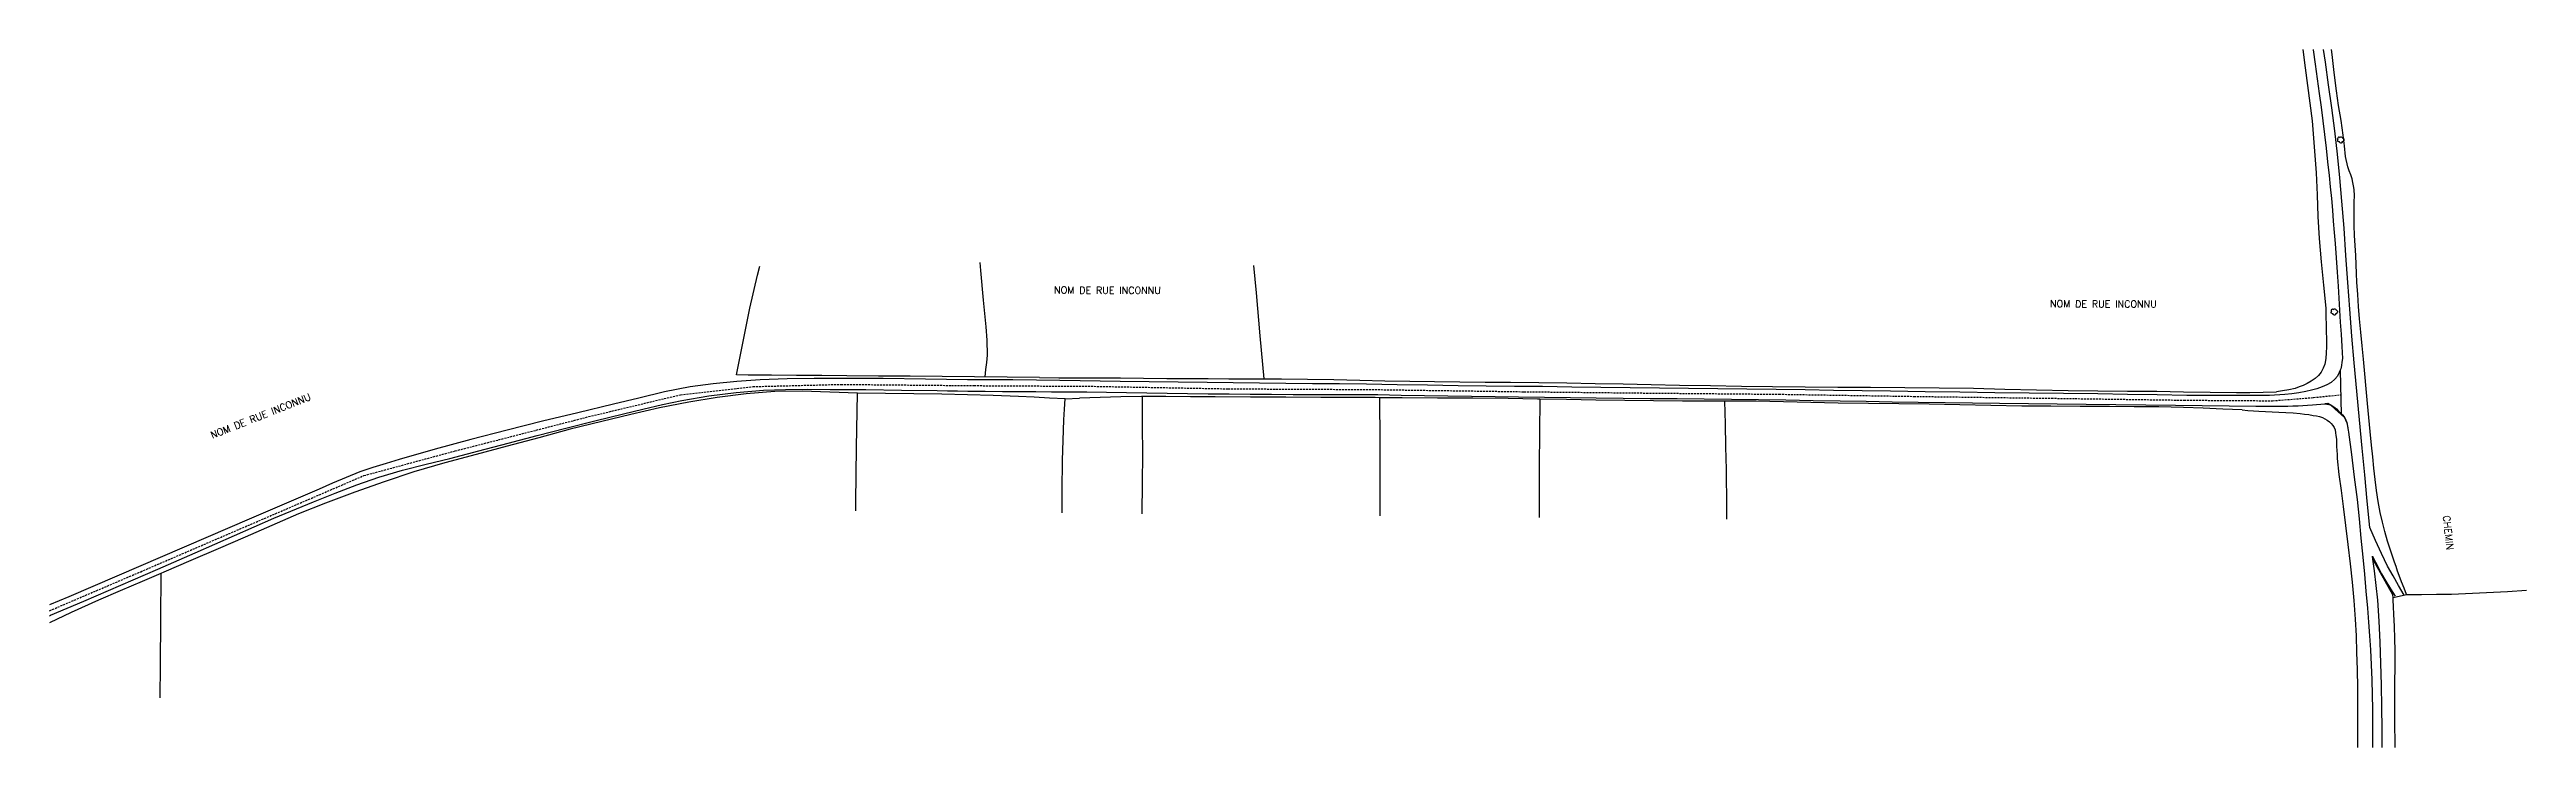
# Model space of a CAD drawing. Header units: millimetres. Extents: x 124000 to 124980, y 124000 to 125000.
# Drawn here: x 124018 to 124639, y 124000 to 124175 of the extents above; entities that cross this region are included whole.
import ezdxf
from ezdxf.enums import TextEntityAlignment as Align

# ---------------------------------------------------------------- set-up
doc = ezdxf.new("R2010")
doc.units = ezdxf.units.MM
doc.linetypes.add('DASHED', pattern=[0.75, 0.5, -0.25])
doc.layers.get('0').update_dxf_attribs({"linetype": 'CONTINUOUS'})
for name, color, linetype in [('W0001', 6, 'DASHED'), ('W0008', 7, 'CONTINUOUS'), ('W0071', 7, 'CONTINUOUS'), ('W0211', 2, 'CONTINUOUS'), ('W0300', 7, 'CONTINUOUS'), ('W0330', 7, 'CONTINUOUS'), ('W0989', 7, 'CONTINUOUS')]:
    doc.layers.add(name, color=color, linetype=linetype)
doc.styles.get("Standard").update_dxf_attribs({"font": 'romans.shx', "width": 0.85})

msp = doc.modelspace()

# ---------------------------------------------------------------- texts
at = {"layer": 'W0989'}
for s, rotation, p in [('NOM DE RUE INCONNU', 359.80719, (124269.94, 124114.68)), ('NOM DE RUE INCONNU', 359.80719, (124519.71, 124111.26)), ('NOM DE RUE INCONNU', 21.48855, (124058.48, 124078.22)), ('CHEMIN', 276.15116, (124619.14, 124058.17))]:
    msp.add_text(s, height=1.75, rotation=rotation, dxfattribs=at).set_placement(p, align=Align.MIDDLE_LEFT)

# ---------------------------------------------------------------- blocks, each defined once
blk = doc.blocks.new('T300')
for p, q in [((-0.8, 0.51), (-0.86, 0.34)), ((-0.86, 0.34), (-0.86, 0.17)), ((-0.86, 0.17), (-0.74, 0.06)), ((-0.69, 0.63), (-0.8, 0.51)), ((-0.8, -0.06), (-0.74, 0.06)), ((-0.74, 0.06), (-0.69, 0.11)), ((-0.57, 0.69), (-0.69, 0.63)), ((-0.46, 0.69), (-0.57, 0.69)), ((-0.29, 0.63), (-0.46, 0.69)), ((-0.29, 0.63), (-0.17, 0.74)), ((-0.23, 0.57), (-0.29, 0.63)), ((-0.17, 0.74), (-0.06, 0.8)), ((-0.06, 0.8), (0.06, 0.8)), ((0.06, 0.8), (0.23, 0.74)), ((0.23, 0.74), (0.34, 0.63)), ((0.34, 0.63), (0.4, 0.51)), ((0.46, 0.46), (0.34, 0.46)), ((0.4, 0.51), (0.4, 0.46)), ((0.57, 0.4), (0.46, 0.46)), ((0.57, 0.4), (0.69, 0.29)), ((0.69, 0.29), (0.74, 0.17)), ((0.74, 0.06), (0.69, -0.17)), ((0.74, 0.17), (0.74, 0.06)), ((-0.8, -0.17), (-0.8, -0.06)), ((-0.8, -0.23), (-0.8, -0.17)), ((-0.74, -0.34), (-0.8, -0.23)), ((-0.69, -0.4), (-0.74, -0.34)), ((-0.51, -0.46), (-0.69, -0.4)), ((-0.4, -0.46), (-0.51, -0.46)), ((-0.4, -0.46), (-0.34, -0.46)), ((-0.34, -0.46), (-0.34, -0.4)), ((-0.34, -0.51), (-0.34, -0.46)), ((-0.29, -0.63), (-0.34, -0.51)), ((-0.17, -0.74), (-0.29, -0.63)), ((-0.06, -0.8), (-0.17, -0.74)), ((0.06, -0.8), (-0.06, -0.8)), ((0.17, -0.74), (0.06, -0.8)), ((0.23, -0.69), (0.17, -0.74)), ((0.29, -0.46), (0.23, -0.46)), ((0.29, -0.63), (0.23, -0.69)), ((0.46, -0.4), (0.29, -0.46)), ((0.34, -0.51), (0.29, -0.63)), ((0.34, -0.51), (0.34, -0.46)), ((0.57, -0.34), (0.46, -0.4)), ((0.63, -0.29), (0.57, -0.34)), ((0.69, -0.17), (0.63, -0.29))]:
    blk.add_line(p, q)

# ---------------------------------------------------------------- linework, layer by layer
at = {"layer": 'W0001'}
msp.add_lwpolyline([(124018, 124034.29), (124040.87, 124044.07), (124096.86, 124068.18), (124119.74, 124074.36), (124153.22, 124082.95), (124176.25, 124088.45), (124194.48, 124090.49), (124216.5, 124091.04), (124249.9, 124090.73), (124280.01, 124090.56), (124313.59, 124089.93), (124349.7, 124089.75), (124387.71, 124089.2), (124418.5, 124088.87), (124451.67, 124088.57), (124485.52, 124088.03), (124520.06, 124087.56), (124553.35, 124087.08), (124575.51, 124086.93), (124585.8, 124087.75), (124592.81, 124088.46)], dxfattribs=at)
at = {"layer": 'W0008'}
for points in [[(124248.2, 124092.21), (124237.65, 124092.34), (124227.11, 124092.48), (124216.56, 124092.5), (124209.77, 124092.49), (124202.98, 124092.43), (124196.2, 124092.17), (124190.33, 124091.75), (124184.47, 124091.18), (124178.64, 124090.39), (124172.19, 124089.13), (124165.79, 124087.6), (124159.4, 124086.04), (124150.49, 124083.94), (124141.6, 124081.79), (124132.73, 124079.56), (124123.7, 124077.21), (124114.68, 124074.78), (124105.72, 124072.18), (124102.4, 124071.19), (124099.09, 124070.18), (124095.82, 124069.07), (124092.39, 124067.71), (124088.99, 124066.23), (124085.6, 124064.75), (124068.67, 124057.51), (124051.76, 124050.2), (124034.85, 124042.92), (124022.8, 124037.8), (124018, 124035.76)], [(124574.72, 124088.26), (124567.81, 124088.25), (124560.9, 124088.25), (124553.99, 124088.28), (124546.57, 124088.39), (124539.14, 124088.54), (124531.72, 124088.67), (124523.09, 124088.78), (124514.46, 124088.87), (124505.83, 124088.96), (124497.12, 124089.07), (124488.42, 124089.18), (124479.71, 124089.3), (124472.58, 124089.42), (124465.45, 124089.54), (124458.32, 124089.65), (124451.01, 124089.75), (124443.71, 124089.83), (124436.4, 124089.92), (124429.07, 124090.01), (124421.73, 124090.09), (124414.4, 124090.18), (124407.08, 124090.28), (124399.75, 124090.38), (124392.43, 124090.47), (124385.39, 124090.54), (124378.34, 124090.61), (124371.3, 124090.69), (124363.62, 124090.82), (124355.95, 124090.96), (124348.27, 124091.08), (124341.52, 124091.14), (124334.77, 124091.18), (124328.02, 124091.23), (124321.44, 124091.31), (124314.87, 124091.41), (124308.29, 124091.5), (124301.04, 124091.58), (124293.8, 124091.66), (124286.55, 124091.75), (124281.5, 124091.84), (124276.46, 124091.94), (124271.41, 124092.03), (124265.49, 124092.12), (124259.58, 124092.19), (124253.66, 124092.22), (124251.84, 124092.22), (124250.02, 124092.21), (124248.2, 124092.21)], [(124592.49, 124094.6), (124592.25, 124094), (124591.77, 124093.11), (124591.18, 124092.32), (124590.25, 124091.54), (124589.14, 124090.92), (124587.99, 124090.4), (124586.66, 124089.92), (124585.28, 124089.56), (124583.88, 124089.25), (124582.13, 124088.91), (124580.37, 124088.66), (124578.6, 124088.47), (124577.31, 124088.38), (124576.01, 124088.32), (124574.72, 124088.26)], [(124592.49, 124094.6), (124592.73, 124083.47), (124591.14, 124084.95), (124590.24, 124085.78), (124589.36, 124086.22), (124588.67, 124086.2)], [(124018, 124033.04), (124018.28, 124033.16), (124026.56, 124036.71), (124035.88, 124040.72), (124045.19, 124044.74), (124054.51, 124048.76), (124064.38, 124053.11), (124074.24, 124057.46), (124084.19, 124061.61), (124089.63, 124063.78), (124095.09, 124065.88), (124100.61, 124067.8), (124106.48, 124069.5), (124112.42, 124071), (124118.36, 124072.49), (124125.67, 124074.41), (124132.98, 124076.31), (124140.3, 124078.2), (124147.51, 124080.05), (124154.73, 124081.89), (124161.96, 124083.66), (124166.82, 124084.84), (124171.69, 124086), (124176.58, 124087.01), (124183.36, 124088.14), (124190.18, 124089), (124197.03, 124089.58), (124202.61, 124089.78), (124208.21, 124089.8), (124213.81, 124089.78), (124222.75, 124089.74), (124231.7, 124089.61), (124240.64, 124089.47), (124243.19, 124089.43), (124245.73, 124089.4), (124248.28, 124089.36)], [(124248.28, 124089.36), (124252.64, 124089.33), (124256.99, 124089.29), (124261.35, 124089.26), (124265.32, 124089.23), (124269.28, 124089.21), (124273.25, 124089.18), (124278.19, 124089.13), (124283.12, 124089.07), (124288.06, 124089.01), (124293.16, 124088.93), (124298.26, 124088.85), (124303.36, 124088.77), (124308.61, 124088.7), (124313.86, 124088.65), (124319.11, 124088.6), (124324.49, 124088.57), (124329.87, 124088.54), (124335.25, 124088.52), (124340.55, 124088.51), (124345.85, 124088.5), (124351.15, 124088.47), (124357, 124088.37), (124362.85, 124088.24), (124368.7, 124088.13), (124374.61, 124088.06), (124380.52, 124088), (124386.43, 124087.94), (124392.92, 124087.86), (124399.41, 124087.77), (124405.9, 124087.69), (124412.66, 124087.61), (124419.43, 124087.54), (124426.19, 124087.46), (124433.01, 124087.39), (124439.82, 124087.31), (124446.64, 124087.23), (124453.47, 124087.13), (124460.29, 124087.01), (124467.12, 124086.9), (124473.63, 124086.8), (124480.14, 124086.7), (124486.65, 124086.6), (124493.45, 124086.51), (124500.26, 124086.43), (124507.06, 124086.35), (124514.29, 124086.25), (124521.52, 124086.15), (124528.75, 124086.06), (124536.22, 124085.98), (124543.7, 124085.92), (124551.17, 124085.84), (124557.89, 124085.75), (124564.62, 124085.65), (124571.34, 124085.58), (124573.58, 124085.56), (124575.82, 124085.54), (124578.06, 124085.56), (124579.35, 124085.59), (124580.64, 124085.62), (124581.93, 124085.68), (124583.12, 124085.76), (124584.31, 124085.85), (124585.5, 124085.95), (124586.56, 124086.03), (124587.61, 124086.12), (124588.67, 124086.2)]]:
    msp.add_lwpolyline(points, dxfattribs=at)
at = {"layer": 'W0071'}
for points in [[(124585.73, 124175), (124585.74, 124174.96), (124586.25, 124171.31), (124586.75, 124167.67), (124587.24, 124164.02), (124587.68, 124160.57), (124588.11, 124157.11), (124588.53, 124153.66), (124588.94, 124150.26), (124589.34, 124146.85), (124589.71, 124143.44), (124590, 124140.55), (124590.27, 124137.65), (124590.53, 124134.76), (124590.76, 124131.96), (124590.98, 124129.16), (124591.19, 124126.36), (124591.45, 124122.78), (124591.71, 124119.21), (124591.95, 124115.63), (124592.14, 124112.63), (124592.33, 124109.63), (124592.51, 124106.63), (124592.69, 124103.59), (124592.86, 124100.55), (124593.03, 124097.51)], [(124599.89, 124055.14), (124599.27, 124061.77), (124598.65, 124068.4), (124598.02, 124075.03), (124597.33, 124082.17), (124596.64, 124089.3), (124595.98, 124096.44), (124595.41, 124103.16), (124594.88, 124109.88), (124594.37, 124116.61), (124593.9, 124123.39), (124593.44, 124130.17), (124592.92, 124136.94), (124592.39, 124142.85), (124591.8, 124148.75), (124591.14, 124154.64), (124590.4, 124160.39), (124589.59, 124166.13), (124588.77, 124171.87), (124588.34, 124175)], [(124593.03, 124097.51), (124592.92, 124096.64), (124592.81, 124095.78), (124592.62, 124094.94), (124592.49, 124094.6)], [(124588.67, 124086.2), (124589.17, 124086.11), (124589.67, 124086.02), (124590.14, 124085.88), (124590.87, 124085.45), (124591.54, 124084.87), (124592.17, 124084.25), (124592.62, 124083.84), (124593.05, 124083.42), (124593.42, 124082.95), (124593.64, 124082.57), (124593.84, 124082.18), (124594, 124081.77), (124594.11, 124081.39), (124594.2, 124081), (124594.28, 124080.61), (124594.38, 124080.09), (124594.46, 124079.57), (124594.55, 124079.05)], [(124592.73, 124083.47), (124593.63, 124082.63), (124594.13, 124081.51), (124594.47, 124079.52), (124594.55, 124079.05)], [(124594.55, 124079.05), (124595.29, 124073.42), (124596.03, 124067.79), (124596.71, 124062.16), (124597.23, 124057.34), (124597.7, 124052.52), (124598.16, 124047.69), (124598.56, 124043.43), (124598.94, 124039.18), (124599.3, 124034.92), (124599.58, 124031.44), (124599.85, 124027.97), (124600.08, 124024.49), (124600.26, 124020.74), (124600.39, 124016.98), (124600.49, 124013.23), (124600.56, 124009.57), (124600.6, 124005.92), (124600.61, 124002.26), (124600.6, 124000)], [(124608.55, 124038.16), (124607.14, 124040.58), (124605.73, 124043), (124604.38, 124045.45), (124602.82, 124048.65), (124601.35, 124051.89), (124599.89, 124055.14)], [(124603, 124000), (124603.02, 124004.63), (124602.96, 124010.14), (124602.83, 124015.65), (124602.66, 124021.16), (124602.49, 124026.43), (124602.28, 124031.7), (124601.91, 124036.96), (124601.52, 124040.62), (124601.05, 124044.28), (124600.67, 124047.22), (124600.58, 124047.94)], [(124600.58, 124047.94), (124601.32, 124046.47), (124602.07, 124045), (124602.84, 124043.55), (124603.94, 124041.66), (124605.1, 124039.8), (124605.69, 124038.84), (124606.25, 124037.94)]]:
    msp.add_lwpolyline(points, dxfattribs=at)
at = {"layer": 'W0211'}
for points in [[(124583.13, 124175), (124583.71, 124170.41), (124584.31, 124165.97), (124584.91, 124161.54), (124585.43, 124157.09), (124585.83, 124152.77), (124586.16, 124148.43), (124586.45, 124144.1), (124586.71, 124138.61), (124586.9, 124133.12), (124587.18, 124127.64), (124587.68, 124121.79), (124588.28, 124115.95), (124588.89, 124110.11)], [(124609.12, 124038.37), (124608.49, 124039.95), (124607.85, 124041.54), (124607.25, 124043.13), (124606.87, 124044.24), (124606.51, 124045.35), (124606.14, 124046.47), (124605.54, 124048.22), (124604.94, 124049.97), (124604.38, 124051.73), (124603.7, 124054.11), (124603.07, 124056.5), (124602.53, 124058.91), (124602.03, 124061.65), (124601.62, 124064.41), (124601.26, 124067.17), (124600.92, 124070.03), (124600.63, 124072.89), (124600.34, 124075.76), (124599.99, 124079.26), (124599.66, 124082.76), (124599.33, 124086.26), (124599, 124089.96), (124598.68, 124093.66), (124598.35, 124097.36), (124598.02, 124100.74), (124597.67, 124104.12), (124597.36, 124107.5), (124597.11, 124110.54), (124596.88, 124113.59), (124596.69, 124116.64), (124596.58, 124118.88), (124596.49, 124121.12), (124596.39, 124123.36), (124596.23, 124125.86), (124596.07, 124128.36), (124595.96, 124130.86), (124595.95, 124132.33), (124595.95, 124133.8), (124595.96, 124135.27), (124596, 124136.81), (124596.04, 124138.34), (124595.97, 124139.87), (124595.85, 124140.79), (124595.69, 124141.7), (124595.48, 124142.6), (124595.14, 124143.59), (124594.74, 124144.57), (124594.38, 124145.56), (124593.83, 124148.17), (124593.55, 124150.85), (124593.26, 124153.52), (124592.69, 124157.24), (124592.1, 124160.95), (124591.54, 124164.67), (124590.96, 124169.21), (124590.44, 124173.76), (124590.28, 124175)], [(124588.89, 124110.11), (124588.9, 124108.86), (124588.92, 124107.6), (124588.93, 124106.35), (124588.98, 124104.38), (124589.04, 124102.41), (124589.01, 124100.44), (124588.98, 124098.98), (124588.9, 124097.53), (124588.61, 124096.14), (124588.21, 124095.12), (124587.7, 124094.14), (124587.06, 124093.27), (124586.21, 124092.49), (124585.23, 124091.84), (124584.2, 124091.27), (124583.22, 124090.79), (124582.2, 124090.39), (124581.16, 124090.04), (124579.62, 124089.67), (124578.05, 124089.41), (124576.48, 124089.16)], [(124567.93, 124084.63), (124569.32, 124084.53), (124570.72, 124084.43), (124572.11, 124084.33), (124573.77, 124084.23), (124575.43, 124084.13), (124577.09, 124084.04), (124578.88, 124083.96), (124580.66, 124083.87), (124582.44, 124083.73), (124583.54, 124083.61), (124584.65, 124083.46), (124585.74, 124083.27), (124586.52, 124083.13), (124587.3, 124082.96), (124588.04, 124082.71), (124588.65, 124082.41), (124589.24, 124082.05), (124589.78, 124081.63), (124590.22, 124081.21), (124590.62, 124080.75), (124590.95, 124080.25), (124591.19, 124079.61), (124591.33, 124078.92), (124591.43, 124078.22), (124591.53, 124077.32), (124591.56, 124076.4), (124591.6, 124075.49), (124591.65, 124074.49), (124591.7, 124073.49), (124591.76, 124072.49), (124592.15, 124068.47), (124592.7, 124064.47), (124593.24, 124060.46), (124593.84, 124055.67), (124594.44, 124050.87), (124594.99, 124046.07), (124595.46, 124041.45), (124595.89, 124036.82), (124596.23, 124032.19), (124596.45, 124027.98), (124596.6, 124023.77), (124596.71, 124019.55), (124596.79, 124014.91), (124596.81, 124010.27), (124596.82, 124005.63), (124596.82, 124001.18), (124596.82, 124000)], [(124605.72, 124038.24), (124600.67, 124047.22)], [(124606.29, 124000), (124606.25, 124001.75), (124606.21, 124005.26), (124606.18, 124008.76), (124606.18, 124012.27), (124606.23, 124016.26), (124606.31, 124020.25), (124606.31, 124024.24), (124606.21, 124027.31), (124606.07, 124030.37), (124605.92, 124033.44), (124605.84, 124035.24), (124605.77, 124037.04), (124605.75, 124037.59), (124605.72, 124038.24), (124605.69, 124038.84)]]:
    msp.add_lwpolyline(points, dxfattribs=at)
at = {"layer": 'W0330'}
for points in [[(124266.3, 124092.73), (124258.15, 124092.83), (124249.99, 124092.93), (124241.84, 124093.02), (124233.88, 124093.08), (124225.93, 124093.13), (124217.97, 124093.19), (124211.66, 124093.24), (124205.36, 124093.3), (124199.05, 124093.35), (124196.13, 124093.37), (124193.2, 124093.39), (124190.28, 124093.41), (124191.96, 124101.76), (124193.63, 124110.11), (124195.54, 124118.4), (124196.18, 124120.7)], [(124251.35, 124121.64), (124251.5, 124119.63), (124252.11, 124112.16), (124252.45, 124108.82), (124252.8, 124105.48), (124253.04, 124102.13), (124253.09, 124100.88), (124253.13, 124099.64), (124253.12, 124098.39), (124252.99, 124096.56), (124252.76, 124094.73), (124252.53, 124092.9)], [(124322.65, 124092.47), (124321.66, 124103.22), (124320.68, 124113.97), (124320.05, 124120.84)], [(124266.3, 124092.73), (124271.15, 124092.72), (124275.99, 124092.72), (124280.84, 124092.7), (124286.62, 124092.65), (124292.4, 124092.59), (124298.18, 124092.54), (124303.37, 124092.51), (124308.56, 124092.48), (124313.75, 124092.46), (124318.15, 124092.46), (124322.56, 124092.47), (124322.65, 124092.47), (124326.96, 124092.46), (124333.52, 124092.37), (124340.07, 124092.24), (124346.63, 124092.1), (124352.88, 124091.97), (124359.12, 124091.85), (124365.37, 124091.74), (124371.71, 124091.67), (124378.06, 124091.62), (124384.4, 124091.56), (124391.47, 124091.48), (124398.53, 124091.39), (124405.6, 124091.29), (124412.66, 124091.16), (124419.72, 124091.02), (124426.78, 124090.88), (124434.57, 124090.75), (124442.36, 124090.62), (124450.15, 124090.52), (124458.34, 124090.44), (124466.53, 124090.38), (124474.72, 124090.32), (124483.31, 124090.25), (124491.89, 124090.18), (124500.48, 124090.06), (124508.42, 124089.88), (124516.35, 124089.66), (124524.29, 124089.49), (124531.71, 124089.41), (124539.12, 124089.37), (124546.54, 124089.31), (124553.19, 124089.19), (124559.85, 124089.05), (124566.5, 124089), (124569.83, 124089.04), (124573.15, 124089.1), (124576.48, 124089.16)], [(124220.62, 124088.85), (124213.7, 124089.08), (124206.78, 124089.31), (124199.88, 124089.22), (124192.67, 124088.64), (124185.47, 124087.72), (124178.31, 124086.57), (124171.01, 124085.16), (124163.75, 124083.51), (124156.52, 124081.77), (124148.6, 124079.77), (124140.7, 124077.66), (124132.81, 124075.52), (124124.97, 124073.45), (124117.14, 124071.35), (124109.37, 124069.07), (124101.94, 124066.64), (124094.57, 124064.04), (124087.25, 124061.29), (124080.48, 124058.55), (124073.76, 124055.67), (124067.05, 124052.77), (124060.25, 124049.83), (124053.46, 124046.88), (124046.66, 124043.93), (124045.9, 124043.61), (124041.19, 124041.6), (124035.71, 124039.28), (124030.26, 124036.92), (124023.45, 124033.83), (124018, 124031.29)], [(124220.2, 124059.31), (124220.22, 124061.56), (124220.42, 124075.2), (124220.62, 124088.85)], [(124272.71, 124087.42), (124268.82, 124087.62), (124264.94, 124087.83), (124261.05, 124088.01), (124254.64, 124088.25), (124248.22, 124088.44), (124241.8, 124088.59), (124234.74, 124088.71), (124227.68, 124088.78), (124220.62, 124088.85)], [(124271.94, 124058.81), (124271.98, 124064.42), (124272.05, 124071.99), (124272.27, 124079.55), (124272.4, 124082.17), (124272.56, 124084.8), (124272.71, 124087.42), (124276.31, 124087.55)], [(124567.93, 124084.63), (124563.02, 124084.86), (124558.12, 124085.09), (124553.21, 124085.27), (124547.01, 124085.39), (124540.82, 124085.43), (124534.62, 124085.47), (124527.29, 124085.51), (124519.95, 124085.54), (124512.62, 124085.6), (124504.87, 124085.74), (124497.12, 124085.92), (124489.37, 124086.07), (124481.76, 124086.15), (124474.15, 124086.21), (124466.54, 124086.31), (124459.7, 124086.48), (124452.87, 124086.68), (124446.03, 124086.83), (124439.87, 124086.86), (124438.18, 124086.86), (124433.7, 124086.85), (124427.54, 124086.85), (124420.3, 124086.91), (124413.05, 124087.01), (124405.81, 124087.11), (124398.47, 124087.23), (124391.79, 124087.36), (124391.14, 124087.37), (124383.8, 124087.48), (124374.94, 124087.57), (124366.08, 124087.62), (124357.22, 124087.67), (124351.66, 124087.7), (124350.43, 124087.71), (124343.64, 124087.75), (124336.85, 124087.79), (124328.02, 124087.82), (124319.19, 124087.85), (124310.36, 124087.88), (124304.18, 124087.94), (124298, 124088.01), (124292.03, 124088), (124291.82, 124088), (124286.65, 124087.89), (124281.48, 124087.72), (124276.31, 124087.55)], [(124292.03, 124088), (124292.05, 124080.77), (124292.07, 124073.55), (124292.05, 124066.32), (124291.94, 124058.62)], [(124351.72, 124058.05), (124351.71, 124065.79), (124351.68, 124076.75), (124351.66, 124087.7)], [(124391.79, 124087.36), (124391.69, 124079), (124391.6, 124070.64), (124391.55, 124062.28), (124391.58, 124057.67)], [(124438.67, 124057.21), (124438.65, 124060.37), (124438.54, 124069.67), (124438.44, 124075.4), (124438.31, 124081.13), (124438.18, 124086.86)], [(124045.9, 124043.61), (124045.82, 124032.11), (124045.74, 124020.6), (124045.68, 124012.45)], [(124605.75, 124037.59), (124609.12, 124038.37)], [(124609.12, 124038.37), (124612.88, 124038.39), (124616.65, 124038.41), (124620.41, 124038.47), (124627.43, 124038.74), (124634.44, 124039.14), (124639.2, 124039.4)]]:
    msp.add_lwpolyline(points, dxfattribs=at)

# ---------------------------------------------------------------- block references
at = {"layer": 'W0300'}
for p in [(124592.67, 124152.31), (124591.05, 124109.19)]:
    msp.add_blockref('T300', p, dxfattribs=at)

msp.set_redraw_order([(e.dxf.handle, doc.entitydb.next_handle()) for e in msp.query("TEXT MTEXT ATTDEF DIMENSION ARC_DIMENSION")])  # texts and dimensions are drawn at this point

doc.saveas('drawing.dxf')
